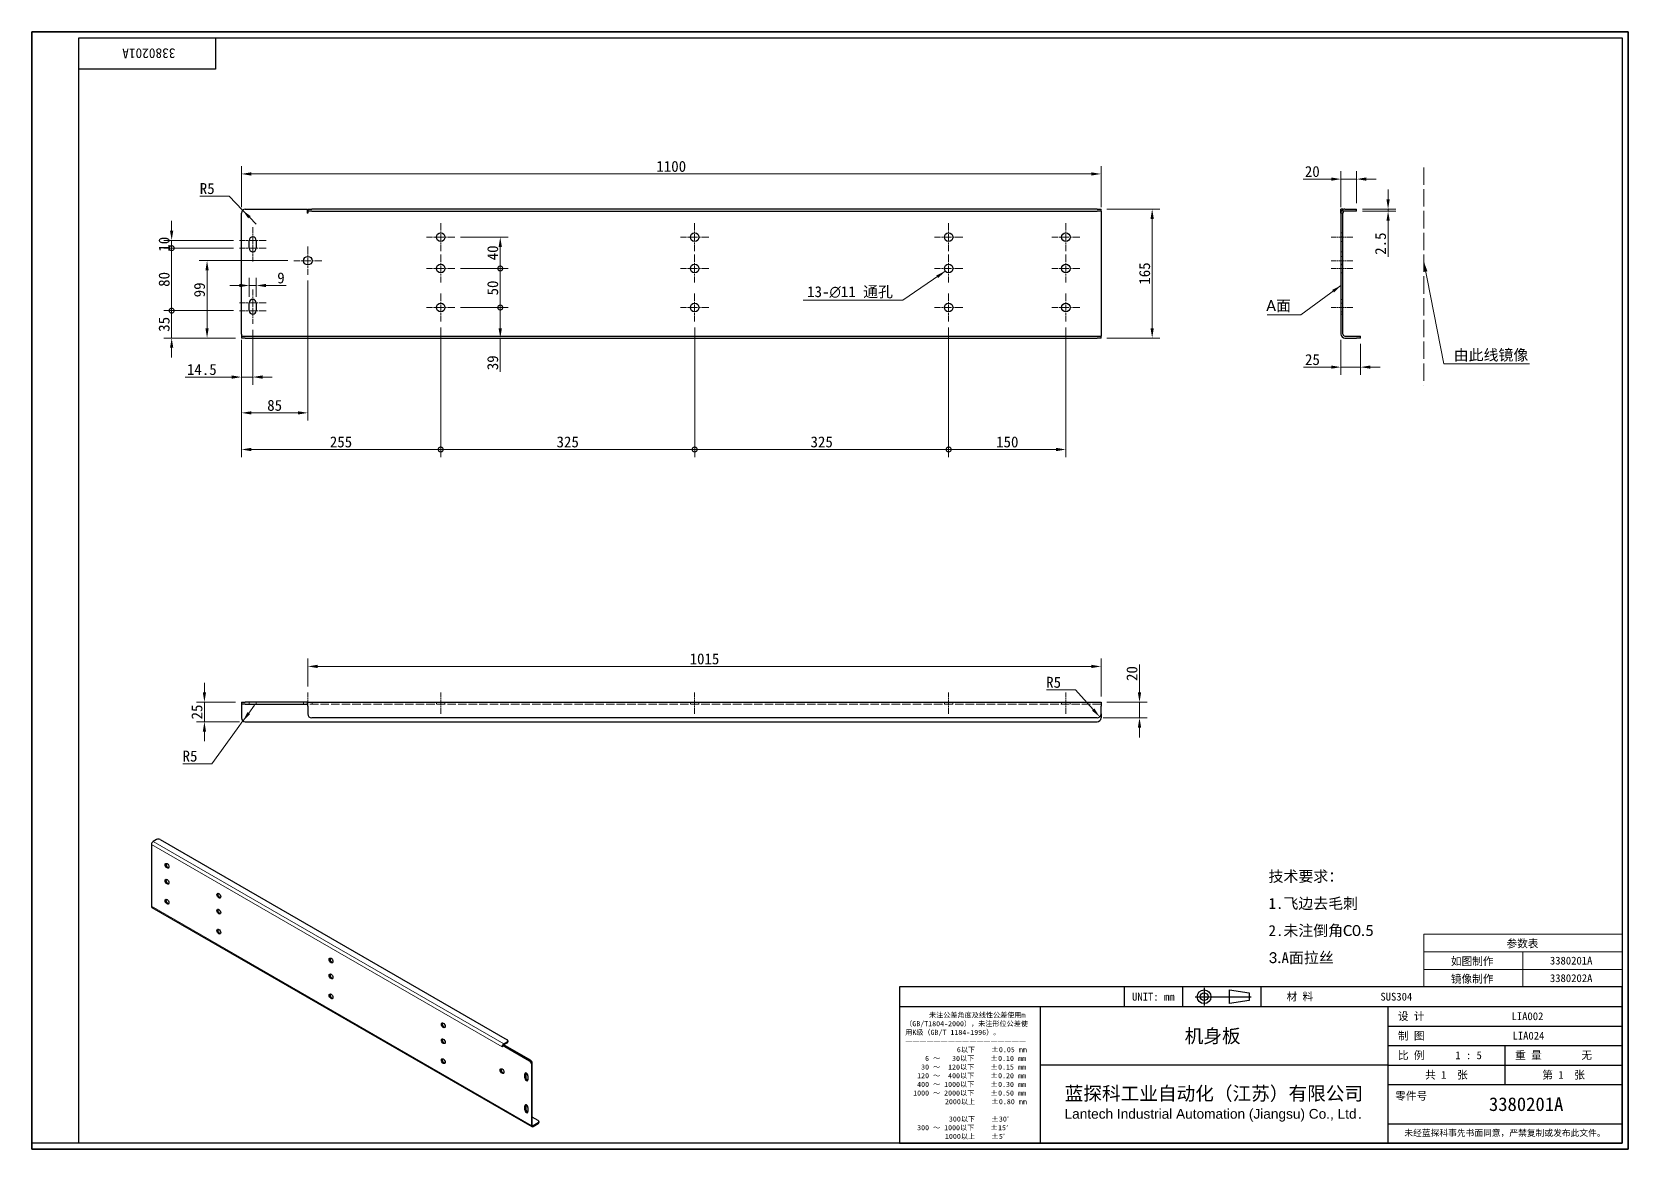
# Model space of a CAD drawing. Header units: millimetres. Extents: x 30 to 2073, y 27 to 1458.
import ezdxf
from ezdxf.enums import TextEntityAlignment as Align

# ---------------------------------------------------------------- set-up
doc = ezdxf.new("R2010")
doc.units = ezdxf.units.MM
doc.header["$LTSCALE"] = 5
doc.linetypes.add('CHAIN', pattern=[0.3543, 0.2362, -0.0295, 0.0591, -0.0295])
doc.linetypes.add('DASHED', pattern=[0.2067, 0.1654, -0.0413])
for name, color, linetype, lineweight in [('1', 7, 'Continuous', 18), ('可见 (ISO)', 7, 'Continuous', 25), ('可见窄的 (ISO)', 7, 'Continuous', 18), ('图框 (ISO)', 7, 'Continuous', 35), ('标题 (ISO)', 7, 'Continuous', 25), ('草图几何图元 (ISO)', 7, 'Continuous', 18)]:
    doc.layers.add(name, color=color, linetype=linetype, lineweight=lineweight)
for name, color, linetype, lineweight, true_color in [('中心标记 (ISO)', 1, 'CHAIN', 18, 0xff0000), ('中心线 (ISO)', 1, 'CHAIN', 18, 0xff0000), ('尺寸 (ISO)', 7, 'Continuous', 18, 0x008000), ('符号 (ISO)', 7, 'Continuous', 18, 0x008000), ('隐藏 (ISO)', 5, 'DASHED', 18, 0x0000ff)]:
    doc.layers.add(name, color=color, linetype=linetype, lineweight=lineweight, true_color=true_color)
doc.styles.add('文本样式164', font='SimSun.ttf')
doc.styles.add('文本样式165', font='SimSun.ttf')
doc.styles.add('文本样式74', font='SimSun.ttf')
doc.styles.add('最新国标', font='simfang.ttf')
doc.styles.add('注释文本 (ISO)', font='simfang.ttf')
doc.dimstyles.new('默认 (GB)', dxfattribs={"dimscale": 5, "dimtxt": 2.8, "dimasz": 2.5, "dimexe": 2, "dimexo": 1.5, "dimgap": 0.5, "dimtad": 1, "dimtoh": 1, "dimdsep": 46, "dimtxsty": '最新国标', "dimcen": 0.09, "dimdle": 10, "dimclrd": 256, "dimclre": 256, "dimclrt": 256, "dimaunit": 1, "dimadec": 3, "dimazin": 2, "dimtfac": 0.535714, "dimtdec": 3, "dimtmove": 0, "dimatfit": 3, "dimfxl": 0, "dimtolj": 1, "dimlwd": -1, "dimlwe": -1, "dimarcsym": 0})
doc.dimstyles.new('默认 (GB)$7', dxfattribs={"dimscale": 5, "dimtxt": 2.8, "dimasz": 2.5, "dimexe": 2, "dimexo": 1.5, "dimgap": 0.5, "dimtad": 1, "dimtoh": 1, "dimdsep": 46, "dimtxsty": '最新国标', "dimcen": 0.09, "dimdle": 10, "dimclrd": 256, "dimclre": 256, "dimclrt": 256, "dimaunit": 1, "dimadec": 3, "dimazin": 2, "dimtfac": 0.535714, "dimtdec": 3, "dimtmove": 0, "dimatfit": 3, "dimfxl": 0, "dimtolj": 1, "dimlwd": -1, "dimlwe": -1, "dimarcsym": 0})

msp = doc.modelspace()

# ---------------------------------------------------------------- texts
at = {"layer": '符号 (ISO)', "char_height": 14}
for s, insert, width, attachment_point, line_spacing_factor, style in [('13-\\fAIGDT|b0|i0;{\\H14.0000;n}\\fFangSong|b0|i0;{\\H14.0000;11 通孔}', (1131.8572, 1116.4475), 121.689354, 9, 0.49, '最新国标'), ('\\fFangSong|b0|i0;{\\H14.0000;技术要求：\\P}\\fFangSong|b0|i0;{\\H14.0000;1.飞边去毛刺\\P}\\fFangSong|b0|i0;{\\H14.0000;2.未注倒角}\\fCalibri|b0|i0;{\\H14.0000;C0.5\\P}\\fCalibri|b0|i0;{\\H14.0000;3.}\\fFangSong|b0|i0;{\\H14.0000;A面拉丝}', (1612.4317, 323.8286), 144.48171, 4, 1.488394, '注释文本 (ISO)')]:
    msp.add_mtext(s, dxfattribs=dict(at, insert=insert, width=width, attachment_point=attachment_point, line_spacing_factor=line_spacing_factor, style=style))
at = {"layer": '符号 (ISO)', "char_height": 14, "style": '最新国标'}
for s, insert, width, attachment_point in [('\\fCalibri|b0|i0;{\\H14.0000;A}\\fMicrosoft YaHei|b0|i0;{\\H14.0000;面}', (1641.1241, 1114.158), 31.271985, 3), ('\\fFangSong|b0|i0;由此线镜像', (1849.3551, 1050.9798), 104.795325, 1)]:
    msp.add_mtext(s, dxfattribs=dict(at, insert=insert, width=width, attachment_point=attachment_point))

# ---------------------------------------------------------------- blocks, each defined once
blk = doc.blocks.new('图框 最新国标')
at = {"layer": '图框 (ISO)'}
for p, q in [((6, 7), (6, 291.5)), ((6, 291.5), (414.5, 291.5)), ((414.5, 291.5), (414.5, 5.5)), ((6, 7), (6, 5.5)), ((6, 7), (6, 5.5)), ((414.5, 5.5), (6, 5.5))]:
    blk.add_line(p, q, dxfattribs=at)
at = {"layer": '图框 (ISO)', "color": 7, "linetype": 'Continuous', "lineweight": 25}
for p, q in [((18, 290), (413, 290)), ((18, 7), (18, 290)), ((18, 290), (413, 290)), ((53, 290), (53, 282)), ((413, 290), (413, 7)), ((413, 290), (413, 7)), ((53, 282), (18, 282)), ((413, 7), (6, 7)), ((413, 7), (18, 7))]:
    blk.add_line(p, q, dxfattribs=at)
at = {"layer": '图框 (ISO)', "style": '文本样式74'}
blk.add_attdef('零件代号_001', (42.72, 287.25), '', height=2.5, rotation=180, dxfattribs=at)
blk = doc.blocks.new('标题栏 最新国标')
at = {"layer": '标题 (ISO)'}
for p, q in [((381.98, -183.84), (196.98, -183.84)), ((196.98, -183.84), (196.98, -223.84)), ((254.48, -183.84), (254.48, -188.84)), ((269.48, -183.84), (269.48, -188.84)), ((281.48, -188.09), (281.48, -184.59)), ((281.48, -184.59), (286.48, -185.34)), ((286.48, -187.34), (281.48, -188.09)), ((286.48, -185.34), (286.48, -187.34)), ((289.48, -183.84), (289.48, -188.84)), ((381.98, -223.84), (381.98, -183.84)), ((383.48, -183.84), (383.48, -225.34)), ((196.98, -188.84), (381.98, -188.84)), ((232.98, -188.84), (232.98, -223.84)), ((321.98, -188.84), (321.98, -223.84)), ((321.98, -193.84), (381.98, -193.84)), ((321.98, -198.84), (381.98, -198.84)), ((351.98, -198.84), (351.98, -208.84)), ((321.98, -203.84), (232.98, -203.84)), ((321.98, -203.84), (381.98, -203.84)), ((321.98, -208.84), (381.98, -208.84)), ((321.98, -218.84), (381.98, -218.84)), ((196.98, -223.84), (381.98, -223.84)), ((383.48, -225.34), (196.98, -225.34))]:
    blk.add_line(p, q, dxfattribs=at)
at = {"layer": '标题 (ISO)', "linetype": 'CHAIN', "ltscale": 15.834605}
blk.add_line((272.73, -186.34), (286.98, -186.34), dxfattribs=at)
at = {"layer": '标题 (ISO)', "linetype": 'CHAIN', "ltscale": 5.000333}
blk.add_line((274.98, -184.09), (274.98, -188.59), dxfattribs=at)
at = {"layer": '标题 (ISO)'}
for radius in [1.75, 1]:
    blk.add_circle((274.98, -186.34), radius, dxfattribs=at)
at = {"layer": '1', "style": '文本样式164'}
for s, p in [('UNIT: mm', (261.98, -186.34)), ('材 料', (299.48, -186.34)), ('设 计', (327.98, -191.34)), ('制 图', (327.98, -196.34)), ('比 例', (327.98, -201.34)), ('重 量', (357.98, -201.34)), ('共 1  张', (336.98, -206.34)), ('第 1  张', (366.98, -206.34))]:
    blk.add_text(s, height=2, dxfattribs=at).set_placement(p, align=Align.MIDDLE_CENTER)
at = {"layer": '标题 (ISO)', "style": '注释文本 (ISO)'}
for s, insert, char_height, attachment_point, line_spacing_factor in [('\\fSimSun|b0|i0;{\\H1.3000;      未注公差角度及线性公差使用m\\P}\\fSimSun|b0|i0;{\\H1.3000;（GB/T1804-2000），未注形位公差使\\P}\\fSimSun|b0|i0;{\\H1.3000;用K级（GB/T 1184-1996）。\\P}\\fSimSun|b0|i0;{\\H1.3000;—————————————————\\P}\\fSimSun|b0|i0;{\\H1.3000;             6以下    ±0.05 mm\\P}\\fSimSun|b0|i0;{\\H1.3000;     6 ～   30以下    ±0.10 mm\\P}\\fSimSun|b0|i0;{\\H1.3000;    30 ～  120以下    ±0.15 mm\\P}\\fSimSun|b0|i0;{\\H1.3000;   120 ～  400以下    ±0.20 mm\\P}\\fSimSun|b0|i0;{\\H1.3000;   400 ～ 1000以下    ±0.30 mm\\P}\\fSimSun|b0|i0;{\\H1.3000;  1000 ～ 2000以下    ±0.50 mm\\P}\\fSimSun|b0|i0;{\\H1.3000;          2000以上    ±0.80 mm\\P}\\fSimSun|b0|i0;{\\H1.3000;\\P}\\fSimSun|b0|i0;{\\H1.3000;           300以下    ±30′\\P}\\fSimSun|b0|i0;{\\H1.3000;   300 ～ 1000以下    ±15′\\P}\\fSimSun|b0|i0;{\\H1.3000;          1000以上    ±5′}', (198.48, -206.63), 1.3, 4, 1.023913), ('{\\fMicrosoft YaHei|b0|i0|c134|p34;\\H1.75x;蓝探科工业自动化（江苏）有限公司\\P\\fArial|b0|i0|c0|p34;\\H0.71429x;Lantech Industrial Automation (Jiangsu) Co., Ltd\\fFangSong|b0|i0|c134|p49;.\\H1.15195x; }', (277.48, -213.84), 2, 5, 0.978695)]:
    blk.add_mtext(s, dxfattribs=dict(at, insert=insert, char_height=char_height, attachment_point=attachment_point, line_spacing_factor=line_spacing_factor))
at = {"layer": '标题 (ISO)', "attachment_point": 5, "style": '注释文本 (ISO)'}
for s, insert, char_height in [('\\fFangSong|b0|i0;LIA024', (357.98, -196.34), 2), ('\\fFangSong|b0|i0;零件号', (327.98, -211.84), 2), ('\\fSimSun|b0|i0;{\\H1.6000;未经蓝探科事先书面同意，严禁复制或发布此文件。}', (351.98, -221.34), 1.6)]:
    blk.add_mtext(s, dxfattribs=dict(at, insert=insert, char_height=char_height))
at = {"layer": '标题 (ISO)'}
for tag, p, height, style in [('材料_001', (320.09, -187.33), 2, '注释文本 (ISO)'), ('设计人_001', (353.65, -192.33), 2, '注释文本 (ISO)'), ('库存编号_001', (270, -198.14), 3.5, '文本样式165'), ('视图比例_001', (339.26, -202.33), 2, '注释文本 (ISO)'), ('质量\\P3;_001', (371.53, -202.3), 2, '注释文本 (ISO)'), ('零件代号_001', (347.87, -215.59), 3.5, '文本样式165')]:
    blk.add_attdef(tag, p, '', height=height, dxfattribs=dict(at, style=style))
blk = doc.blocks.new('*D5')
at = {"layer": 'Defpoints', "color": 0, "transparency": 16777216}
for p in [(299.6, 1229.3), (303.1, 1225.7)]:
    blk.add_point(p, dxfattribs=at)
at = {"layer": '尺寸 (ISO)', "color": 116, "true_color": 0x00803f, "transparency": 16777216}
for p, q in [((245, 1247.3), (282.3, 1247.3)), ((282.3, 1247.3), (290.9, 1238.3)), ((299.6, 1229.3), (290.9, 1238.3)), ((303.1, 1225.7), (299.6, 1229.3)), ((308.3, 1220.3), (316.9, 1211.3))]:
    blk.add_line(p, q, dxfattribs=at)
blk.add_solid([(309.8, 1221.7), (306.8, 1218.8), (299.6, 1229.3)], dxfattribs=at)
at = {"layer": '尺寸 (ISO)', "transparency": 16777216, "insert": (254.3, 1256.9), "char_height": 14, "attachment_point": 5, "style": '最新国标'}
blk.add_mtext('\\A1;R5', dxfattribs=at)
blk = doc.blocks.new('*D6')
at = {"layer": 'Defpoints', "color": 0, "transparency": 16777216}
for p in [(1398.1, 1275.7), (298.1, 1225.7), (1398.1, 1225.7)]:
    blk.add_point(p, dxfattribs=at)
at = {"layer": '尺寸 (ISO)', "color": 116, "true_color": 0x00803f, "transparency": 16777216}
for p, q in [((298.1, 1233.2), (298.1, 1285.7)), ((310.6, 1275.7), (1385.6, 1275.7)), ((1398.1, 1233.2), (1398.1, 1285.7))]:
    blk.add_line(p, q, dxfattribs=at)
for points in [[(310.6, 1277.8), (310.6, 1273.6), (298.1, 1275.7)], [(1385.6, 1277.8), (1385.6, 1273.6), (1398.1, 1275.7)]]:
    blk.add_solid(points, dxfattribs=at)
at = {"layer": '尺寸 (ISO)', "transparency": 16777216, "insert": (848.1, 1285.3), "char_height": 14, "attachment_point": 5, "style": '最新国标'}
blk.add_mtext('\\A1;1100', dxfattribs=at)
blk = doc.blocks.new('*D7')
at = {"layer": 'Defpoints', "color": 0, "transparency": 16777216}
for p in [(312.6, 1083.7), (298.1, 1065.7), (312.6, 1015.7)]:
    blk.add_point(p, dxfattribs=at)
at = {"layer": '尺寸 (ISO)', "color": 116, "true_color": 0x00803f, "transparency": 16777216}
for p, q in [((312.6, 1076.2), (312.6, 1005.7)), ((298.1, 1058.2), (298.1, 1005.7)), ((285.6, 1015.7), (226.3, 1015.7)), ((312.6, 1015.7), (298.1, 1015.7)), ((325.1, 1015.7), (337.6, 1015.7))]:
    blk.add_line(p, q, dxfattribs=at)
for points in [[(285.6, 1017.8), (285.6, 1013.6), (298.1, 1015.7)], [(325.1, 1017.8), (325.1, 1013.6), (312.6, 1015.7)]]:
    blk.add_solid(points, dxfattribs=at)
at = {"layer": '尺寸 (ISO)', "transparency": 16777216, "insert": (247.4, 1025.3), "char_height": 14, "attachment_point": 5, "style": '最新国标'}
blk.add_mtext('\\A1;14.5', dxfattribs=at)
blk = doc.blocks.new('*D8')
at = {"layer": 'Defpoints', "color": 0, "transparency": 16777216}
for p in [(383.1, 1146.7), (298.1, 1065.7), (383.1, 969.9)]:
    blk.add_point(p, dxfattribs=at)
at = {"layer": '尺寸 (ISO)', "color": 116, "true_color": 0x00803f, "transparency": 16777216}
for p, q in [((383.1, 1139.2), (383.1, 959.9)), ((298.1, 1058.2), (298.1, 959.9)), ((310.6, 969.9), (370.6, 969.9))]:
    blk.add_line(p, q, dxfattribs=at)
for points in [[(310.6, 971.9), (310.6, 967.8), (298.1, 969.9)], [(370.6, 971.9), (370.6, 967.8), (383.1, 969.9)]]:
    blk.add_solid(points, dxfattribs=at)
at = {"layer": '尺寸 (ISO)', "transparency": 16777216, "insert": (340.6, 979.4), "char_height": 14, "attachment_point": 5, "style": '最新国标'}
blk.add_mtext('\\A1;85', dxfattribs=at)
blk = doc.blocks.new('_DotSmall')
at = {"color": 0, "linetype": 'ByBlock', "const_width": 0.5}
blk.add_lwpolyline([(-0.0625, 0, 1), (0.0625, 0, 1)], format="xyb", close=True, dxfattribs=at)
blk = doc.blocks.new('*D9')
at = {"layer": 'Defpoints', "color": 0, "transparency": 16777216}
for p in [(208.8, 1100.7), (295.6, 1100.7), (298.1, 1065.7)]:
    blk.add_point(p, dxfattribs=at)
at = {"layer": '尺寸 (ISO)', "color": 116, "true_color": 0x00803f, "transparency": 16777216}
for p, q in [((288.1, 1100.7), (198.8, 1100.7)), ((208.8, 1078.2), (208.8, 1100.7)), ((290.6, 1065.7), (198.8, 1065.7)), ((208.8, 1065.7), (208.8, 1078.2)), ((208.8, 1053.2), (208.8, 1040.7))]:
    blk.add_line(p, q, dxfattribs=at)
blk.add_solid([(206.7, 1053.2), (210.9, 1053.2), (208.8, 1065.7)], dxfattribs=at)
at = {"layer": '尺寸 (ISO)', "color": 116, "true_color": 0x00803f, "transparency": 16777216, "xscale": 12.5, "yscale": 12.5, "zscale": 12.5, "rotation": 270}
blk.add_blockref('_DotSmall', (208.8, 1100.7), dxfattribs=at)
at = {"layer": '尺寸 (ISO)', "transparency": 16777216, "insert": (199.2, 1083.2), "char_height": 14, "attachment_point": 5, "rotation": 90, "style": '最新国标'}
blk.add_mtext('\\A1;35', dxfattribs=at)
blk = doc.blocks.new('*D11')
at = {"layer": 'Defpoints', "color": 0, "transparency": 16777216}
for p in [(208.8, 1180.7), (295.6, 1180.7), (295.6, 1100.7)]:
    blk.add_point(p, dxfattribs=at)
at = {"layer": '尺寸 (ISO)', "color": 116, "true_color": 0x00803f, "transparency": 16777216}
for p, q in [((288.1, 1180.7), (198.8, 1180.7)), ((208.8, 1100.7), (208.8, 1180.7)), ((288.1, 1100.7), (198.8, 1100.7))]:
    blk.add_line(p, q, dxfattribs=at)
at = {"layer": '尺寸 (ISO)', "color": 116, "true_color": 0x00803f, "transparency": 16777216, "xscale": 12.5, "yscale": 12.5, "zscale": 12.5}
for p, rotation in [((208.8, 1180.7), 90), ((208.8, 1100.7), 270)]:
    blk.add_blockref('_DotSmall', p, dxfattribs=dict(at, rotation=rotation))
at = {"layer": '尺寸 (ISO)', "transparency": 16777216, "insert": (199.2, 1140.7), "char_height": 14, "attachment_point": 5, "rotation": 90, "style": '最新国标'}
blk.add_mtext('\\A1;80', dxfattribs=at)
blk = doc.blocks.new('*D12')
at = {"layer": 'Defpoints', "color": 0, "transparency": 16777216}
for p in [(208.8, 1190.7), (295.6, 1190.7), (295.6, 1180.7)]:
    blk.add_point(p, dxfattribs=at)
at = {"layer": '尺寸 (ISO)', "color": 116, "true_color": 0x00803f, "transparency": 16777216}
for p, q in [((208.8, 1203.2), (208.8, 1215.7)), ((288.1, 1190.7), (198.8, 1190.7)), ((208.8, 1180.7), (208.8, 1190.7)), ((288.1, 1180.7), (198.8, 1180.7)), ((208.8, 1180.7), (208.8, 1168.2))]:
    blk.add_line(p, q, dxfattribs=at)
blk.add_solid([(206.7, 1203.2), (210.9, 1203.2), (208.8, 1190.7)], dxfattribs=at)
at = {"layer": '尺寸 (ISO)', "color": 116, "true_color": 0x00803f, "transparency": 16777216, "xscale": 12.5, "yscale": 12.5, "zscale": 12.5, "rotation": 90}
blk.add_blockref('_DotSmall', (208.8, 1180.7), dxfattribs=at)
at = {"layer": '尺寸 (ISO)', "transparency": 16777216, "insert": (199.2, 1185.7), "char_height": 14, "attachment_point": 5, "rotation": 90, "style": '最新国标'}
blk.add_mtext('\\A1;10', dxfattribs=at)
blk = doc.blocks.new('*D13')
at = {"layer": 'Defpoints', "color": 0, "transparency": 16777216}
for p in [(254.1, 1164.7), (365.1, 1164.7), (298.1, 1065.7)]:
    blk.add_point(p, dxfattribs=at)
at = {"layer": '尺寸 (ISO)', "color": 116, "true_color": 0x00803f, "transparency": 16777216}
for p, q in [((357.6, 1164.7), (244.1, 1164.7)), ((254.1, 1078.2), (254.1, 1152.2)), ((290.6, 1065.7), (244.1, 1065.7))]:
    blk.add_line(p, q, dxfattribs=at)
for points in [[(252, 1152.2), (256.2, 1152.2), (254.1, 1164.7)], [(252, 1078.2), (256.2, 1078.2), (254.1, 1065.7)]]:
    blk.add_solid(points, dxfattribs=at)
at = {"layer": '尺寸 (ISO)', "transparency": 16777216, "insert": (244.5, 1127.3), "char_height": 14, "attachment_point": 5, "rotation": 90, "style": '最新国标'}
blk.add_mtext('\\A1;99', dxfattribs=at)
blk = doc.blocks.new('*D14')
at = {"layer": 'Defpoints', "color": 0, "transparency": 16777216}
for p in [(571.1, 1104.7), (629.3, 1104.7), (303.1, 1065.7)]:
    blk.add_point(p, dxfattribs=at)
at = {"layer": '尺寸 (ISO)', "color": 116, "true_color": 0x00803f, "transparency": 16777216}
for p, q in [((578.6, 1104.7), (639.3, 1104.7)), ((629.3, 1104.7), (629.3, 1078.2)), ((629.3, 1065.7), (629.3, 1022.4))]:
    blk.add_line(p, q, dxfattribs=at)
blk.add_solid([(627.2, 1078.2), (631.4, 1078.2), (629.3, 1065.7)], dxfattribs=at)
at = {"layer": '尺寸 (ISO)', "color": 116, "true_color": 0x00803f, "transparency": 16777216, "xscale": 12.5, "yscale": 12.5, "zscale": 12.5, "rotation": 90}
blk.add_blockref('_DotSmall', (629.3, 1104.7), dxfattribs=at)
at = {"layer": '尺寸 (ISO)', "transparency": 16777216, "insert": (619.7, 1034), "char_height": 14, "attachment_point": 5, "rotation": 90, "style": '最新国标'}
blk.add_mtext('\\A1;39', dxfattribs=at)
blk = doc.blocks.new('*D15')
at = {"layer": 'Defpoints', "color": 0, "transparency": 16777216}
for p in [(571.1, 1154.7), (629.3, 1154.7), (571.1, 1104.7)]:
    blk.add_point(p, dxfattribs=at)
at = {"layer": '尺寸 (ISO)', "color": 116, "true_color": 0x00803f, "transparency": 16777216}
for p, q in [((578.6, 1154.7), (639.3, 1154.7)), ((629.3, 1104.7), (629.3, 1154.7)), ((578.6, 1104.7), (639.3, 1104.7))]:
    blk.add_line(p, q, dxfattribs=at)
at = {"layer": '尺寸 (ISO)', "color": 116, "true_color": 0x00803f, "transparency": 16777216, "xscale": 12.5, "yscale": 12.5, "zscale": 12.5}
for p, rotation in [((629.3, 1154.7), 90), ((629.3, 1104.7), 270)]:
    blk.add_blockref('_DotSmall', p, dxfattribs=dict(at, rotation=rotation))
at = {"layer": '尺寸 (ISO)', "transparency": 16777216, "insert": (619.7, 1129.7), "char_height": 14, "attachment_point": 5, "rotation": 90, "style": '最新国标'}
blk.add_mtext('\\A1;50', dxfattribs=at)
blk = doc.blocks.new('*D16')
at = {"layer": 'Defpoints', "color": 0, "transparency": 16777216}
for p in [(571.1, 1194.7), (629.3, 1194.7), (571.1, 1154.7)]:
    blk.add_point(p, dxfattribs=at)
at = {"layer": '尺寸 (ISO)', "color": 116, "true_color": 0x00803f, "transparency": 16777216}
for p, q in [((578.6, 1194.7), (639.3, 1194.7)), ((629.3, 1154.7), (629.3, 1182.2)), ((578.6, 1154.7), (639.3, 1154.7))]:
    blk.add_line(p, q, dxfattribs=at)
blk.add_solid([(627.2, 1182.2), (631.4, 1182.2), (629.3, 1194.7)], dxfattribs=at)
at = {"layer": '尺寸 (ISO)', "color": 116, "true_color": 0x00803f, "transparency": 16777216, "xscale": 12.5, "yscale": 12.5, "zscale": 12.5, "rotation": 270}
blk.add_blockref('_DotSmall', (629.3, 1154.7), dxfattribs=at)
at = {"layer": '尺寸 (ISO)', "transparency": 16777216, "insert": (619.7, 1174.7), "char_height": 14, "attachment_point": 5, "rotation": 90, "style": '最新国标'}
blk.add_mtext('\\A1;40', dxfattribs=at)
blk = doc.blocks.new('*D17')
at = {"layer": 'Defpoints', "color": 0, "transparency": 16777216}
for p in [(1398.1, 1230.7), (1398.1, 1065.7), (1463.5, 1065.7)]:
    blk.add_point(p, dxfattribs=at)
at = {"layer": '尺寸 (ISO)', "color": 116, "true_color": 0x00803f, "transparency": 16777216}
for p, q in [((1405.6, 1230.7), (1473.5, 1230.7)), ((1463.5, 1218.2), (1463.5, 1078.2)), ((1405.6, 1065.7), (1473.5, 1065.7))]:
    blk.add_line(p, q, dxfattribs=at)
for points in [[(1461.4, 1218.2), (1465.6, 1218.2), (1463.5, 1230.7)], [(1461.4, 1078.2), (1465.6, 1078.2), (1463.5, 1065.7)]]:
    blk.add_solid(points, dxfattribs=at)
at = {"layer": '尺寸 (ISO)', "transparency": 16777216, "insert": (1453.9, 1148.2), "char_height": 14, "attachment_point": 5, "rotation": 90, "style": '最新国标'}
blk.add_mtext('\\A1;165', dxfattribs=at)
blk = doc.blocks.new('*D18')
at = {"layer": 'Defpoints', "color": 0, "transparency": 16777216}
for p in [(317.1, 1132.9), (308.1, 1110.7), (317.1, 1110.7)]:
    blk.add_point(p, dxfattribs=at)
at = {"layer": '尺寸 (ISO)', "color": 116, "true_color": 0x00803f, "transparency": 16777216}
for p, q in [((295.6, 1132.9), (283.1, 1132.9)), ((308.1, 1118.2), (308.1, 1142.9)), ((308.1, 1132.9), (317.1, 1132.9)), ((317.1, 1118.2), (317.1, 1142.9)), ((329.6, 1132.9), (355.3, 1132.9))]:
    blk.add_line(p, q, dxfattribs=at)
for points in [[(295.6, 1135), (295.6, 1130.8), (308.1, 1132.9)], [(329.6, 1135), (329.6, 1130.8), (317.1, 1132.9)]]:
    blk.add_solid(points, dxfattribs=at)
at = {"layer": '尺寸 (ISO)', "transparency": 16777216, "insert": (348.7, 1142.5), "char_height": 14, "attachment_point": 5, "style": '最新国标'}
blk.add_mtext('\\A1;9', dxfattribs=at)
blk = doc.blocks.new('*D19')
at = {"layer": 'Defpoints', "color": 0, "transparency": 16777216}
for p in [(1398.1, 645.3), (383.1, 612), (1398.1, 599.5)]:
    blk.add_point(p, dxfattribs=at)
at = {"layer": '尺寸 (ISO)', "color": 116, "true_color": 0x00803f, "transparency": 16777216}
for p, q in [((383.1, 619.5), (383.1, 655.3)), ((1398.1, 607), (1398.1, 655.3)), ((395.6, 645.3), (1385.6, 645.3))]:
    blk.add_line(p, q, dxfattribs=at)
for points in [[(395.6, 647.4), (395.6, 643.2), (383.1, 645.3)], [(1385.6, 647.4), (1385.6, 643.2), (1398.1, 645.3)]]:
    blk.add_solid(points, dxfattribs=at)
at = {"layer": '尺寸 (ISO)', "transparency": 16777216, "insert": (890.6, 654.9), "char_height": 14, "attachment_point": 5, "style": '最新国标'}
blk.add_mtext('\\A1;1015', dxfattribs=at)
blk = doc.blocks.new('*D20')
at = {"layer": 'Defpoints', "color": 0, "transparency": 16777216}
for p in [(1398.1, 599.5), (1393.1, 579.5), (1447.3, 579.5)]:
    blk.add_point(p, dxfattribs=at)
at = {"layer": '尺寸 (ISO)', "color": 116, "true_color": 0x00803f, "transparency": 16777216}
for p, q in [((1447.3, 612), (1447.3, 647.9)), ((1405.6, 599.5), (1457.3, 599.5)), ((1447.3, 579.5), (1447.3, 599.5)), ((1400.6, 579.5), (1457.3, 579.5)), ((1447.3, 567), (1447.3, 554.5))]:
    blk.add_line(p, q, dxfattribs=at)
for points in [[(1445.2, 612), (1449.4, 612), (1447.3, 599.5)], [(1445.2, 567), (1449.4, 567), (1447.3, 579.5)]]:
    blk.add_solid(points, dxfattribs=at)
at = {"layer": '尺寸 (ISO)', "transparency": 16777216, "insert": (1437.7, 636.2), "char_height": 14, "attachment_point": 5, "rotation": 90, "style": '最新国标'}
blk.add_mtext('\\A1;20', dxfattribs=at)
blk = doc.blocks.new('*D21')
at = {"layer": 'Defpoints', "color": 0, "transparency": 16777216}
for p in [(298.1, 599.5), (250.7, 574.5), (303.1, 574.5)]:
    blk.add_point(p, dxfattribs=at)
at = {"layer": '尺寸 (ISO)', "color": 116, "true_color": 0x00803f, "transparency": 16777216}
for p, q in [((250.7, 612), (250.7, 624.5)), ((290.6, 599.5), (240.7, 599.5)), ((250.7, 599.5), (250.7, 574.5)), ((295.6, 574.5), (240.7, 574.5)), ((250.7, 562), (250.7, 549.5))]:
    blk.add_line(p, q, dxfattribs=at)
for points in [[(248.7, 612), (252.8, 612), (250.7, 599.5)], [(248.7, 562), (252.8, 562), (250.7, 574.5)]]:
    blk.add_solid(points, dxfattribs=at)
at = {"layer": '尺寸 (ISO)', "transparency": 16777216, "insert": (241.2, 587), "char_height": 14, "attachment_point": 5, "rotation": 90, "style": '最新国标'}
blk.add_mtext('\\A1;25', dxfattribs=at)
blk = doc.blocks.new('*D22')
at = {"layer": 'Defpoints', "color": 0, "transparency": 16777216}
for p in [(300.1, 575.5), (303.1, 579.5)]:
    blk.add_point(p, dxfattribs=at)
at = {"layer": '尺寸 (ISO)', "color": 116, "true_color": 0x00803f, "transparency": 16777216}
for p, q in [((307.5, 585.6), (314.9, 595.7)), ((300.1, 575.5), (292.8, 565.4)), ((303.1, 579.5), (300.1, 575.5)), ((260.2, 520.8), (292.8, 565.4)), ((223, 520.8), (260.2, 520.8))]:
    blk.add_line(p, q, dxfattribs=at)
blk.add_solid([(305.8, 586.8), (309.2, 584.3), (300.1, 575.5)], dxfattribs=at)
at = {"layer": '尺寸 (ISO)', "transparency": 16777216, "insert": (232.3, 530.4), "char_height": 14, "attachment_point": 5, "style": '最新国标'}
blk.add_mtext('\\A1;R5', dxfattribs=at)
blk = doc.blocks.new('*D23')
at = {"layer": 'Defpoints', "color": 0, "transparency": 16777216}
for p in [(1393.1, 584.5), (1396.4, 580.8)]:
    blk.add_point(p, dxfattribs=at)
at = {"layer": '尺寸 (ISO)', "color": 116, "true_color": 0x00803f, "transparency": 16777216}
for p, q in [((1328.2, 615.3), (1365.4, 615.3)), ((1365.4, 615.3), (1388.1, 590.1))]:
    blk.add_line(p, q, dxfattribs=at)
blk.add_solid([(1389.6, 591.5), (1386.5, 588.7), (1396.4, 580.8)], dxfattribs=at)
at = {"layer": '尺寸 (ISO)', "transparency": 16777216, "insert": (1337.4, 624.9), "char_height": 14, "attachment_point": 5, "style": '最新国标'}
blk.add_mtext('\\A1;R5', dxfattribs=at)
blk = doc.blocks.new('表格1')
at = {"layer": '符号 (ISO)'}
for p, q in [((362.2, 60.51), (413, 60.51)), ((362.2, 60.51), (362.2, 56.01)), ((413, 60.51), (413, 56.01)), ((362.2, 56.01), (413, 56.01)), ((362.2, 56.01), (362.2, 47)), ((387.6, 56.01), (387.6, 47)), ((413, 56.01), (413, 47)), ((362.2, 51.5), (413, 51.5)), ((362.2, 47), (413, 47))]:
    blk.add_line(p, q, dxfattribs=at)
at = {"layer": '符号 (ISO)', "char_height": 2, "attachment_point": 7, "style": '注释文本 (ISO)'}
for s, insert in [('参数表', (383.38, 56.87)), ('如图制作', (369.15, 52.35)), ('3380201A', (394.49, 52.72)), ('镜像制作', (369.14, 47.84)), ('3380202A', (394.49, 48.22))]:
    blk.add_mtext(s, dxfattribs=dict(at, insert=insert))
blk = doc.blocks.new('*D25')
at = {"layer": 'Defpoints', "color": 0, "transparency": 16777216}
for p in [(1725.1, 1269.1), (1705.1, 1225.7), (1725.1, 1230.7)]:
    blk.add_point(p, dxfattribs=at)
at = {"layer": '尺寸 (ISO)', "color": 116, "true_color": 0x00803f, "transparency": 16777216}
for p, q in [((1692.6, 1269.1), (1656.7, 1269.1)), ((1705.1, 1233.2), (1705.1, 1279.1)), ((1725.1, 1269.1), (1705.1, 1269.1)), ((1725.1, 1238.2), (1725.1, 1279.1)), ((1737.6, 1269.1), (1750.1, 1269.1))]:
    blk.add_line(p, q, dxfattribs=at)
for points in [[(1692.6, 1271.2), (1692.6, 1267), (1705.1, 1269.1)], [(1737.6, 1271.2), (1737.6, 1267), (1725.1, 1269.1)]]:
    blk.add_solid(points, dxfattribs=at)
at = {"layer": '尺寸 (ISO)', "transparency": 16777216, "insert": (1668.4, 1278.7), "char_height": 14, "attachment_point": 5, "style": '最新国标'}
blk.add_mtext('\\A1;20', dxfattribs=at)
blk = doc.blocks.new('*D26')
at = {"layer": 'Defpoints', "color": 0, "transparency": 16777216}
for p in [(1705.1, 1070.7), (1730.1, 1065.7), (1730.1, 1028.4)]:
    blk.add_point(p, dxfattribs=at)
at = {"layer": '尺寸 (ISO)', "color": 116, "true_color": 0x00803f, "transparency": 16777216}
for p, q in [((1705.1, 1063.2), (1705.1, 1018.4)), ((1730.1, 1058.2), (1730.1, 1018.4)), ((1692.6, 1028.4), (1657, 1028.4)), ((1730.1, 1028.4), (1705.1, 1028.4)), ((1742.6, 1028.4), (1755.1, 1028.4))]:
    blk.add_line(p, q, dxfattribs=at)
for points in [[(1692.6, 1030.5), (1692.6, 1026.4), (1705.1, 1028.4)], [(1742.6, 1030.5), (1742.6, 1026.4), (1730.1, 1028.4)]]:
    blk.add_solid(points, dxfattribs=at)
at = {"layer": '尺寸 (ISO)', "transparency": 16777216, "insert": (1668.6, 1038), "char_height": 14, "attachment_point": 5, "style": '最新国标'}
blk.add_mtext('\\A1;25', dxfattribs=at)
blk = doc.blocks.new('*D27')
at = {"layer": 'Defpoints', "color": 0, "transparency": 16777216}
for p in [(1725.1, 1230.7), (1725.1, 1228.2), (1765.4, 1230.7)]:
    blk.add_point(p, dxfattribs=at)
at = {"layer": '尺寸 (ISO)', "color": 116, "true_color": 0x00803f, "transparency": 16777216}
for p, q in [((1765.4, 1243.2), (1765.4, 1255.7)), ((1732.6, 1230.7), (1775.4, 1230.7)), ((1732.6, 1228.2), (1775.4, 1228.2)), ((1765.4, 1230.7), (1765.4, 1228.2)), ((1765.4, 1215.7), (1765.4, 1169.8))]:
    blk.add_line(p, q, dxfattribs=at)
for points in [[(1763.3, 1243.2), (1767.5, 1243.2), (1765.4, 1230.7)], [(1763.3, 1215.7), (1767.5, 1215.7), (1765.4, 1228.2)]]:
    blk.add_solid(points, dxfattribs=at)
at = {"layer": '尺寸 (ISO)', "transparency": 16777216, "insert": (1755.8, 1186.5), "char_height": 14, "attachment_point": 5, "rotation": 90, "style": '最新国标'}
blk.add_mtext('\\A1;2.5', dxfattribs=at)
blk = doc.blocks.new('*D28')
at = {"layer": 'Defpoints', "color": 0, "transparency": 16777216}
for p in [(553.1, 1086.7), (298.1, 1070.7), (553.1, 923)]:
    blk.add_point(p, dxfattribs=at)
at = {"layer": '尺寸 (ISO)', "color": 116, "true_color": 0x00803f, "transparency": 16777216}
for p, q in [((298.1, 1063.2), (298.1, 913)), ((553.1, 1079.2), (553.1, 913)), ((310.6, 923), (553.1, 923))]:
    blk.add_line(p, q, dxfattribs=at)
blk.add_solid([(310.6, 925.1), (310.6, 920.9), (298.1, 923)], dxfattribs=at)
at = {"layer": '尺寸 (ISO)', "color": 116, "true_color": 0x00803f, "transparency": 16777216, "xscale": 12.5, "yscale": 12.5, "zscale": 12.5}
blk.add_blockref('_DotSmall', (553.1, 923), dxfattribs=at)
at = {"layer": '尺寸 (ISO)', "transparency": 16777216, "insert": (425.5, 932.6), "char_height": 14, "attachment_point": 5, "style": '最新国标'}
blk.add_mtext('\\A1;255', dxfattribs=at)
blk = doc.blocks.new('*D29')
at = {"layer": 'Defpoints', "color": 0, "transparency": 16777216}
for p in [(553.1, 1086.7), (878.1, 1086.7), (878.1, 923)]:
    blk.add_point(p, dxfattribs=at)
at = {"layer": '尺寸 (ISO)', "color": 116, "true_color": 0x00803f, "transparency": 16777216}
for p, q in [((553.1, 1079.2), (553.1, 913)), ((878.1, 1079.2), (878.1, 913)), ((553.1, 923), (878.1, 923))]:
    blk.add_line(p, q, dxfattribs=at)
at = {"layer": '尺寸 (ISO)', "color": 116, "true_color": 0x00803f, "transparency": 16777216, "xscale": 12.5, "yscale": 12.5, "zscale": 12.5, "rotation": 180}
blk.add_blockref('_DotSmall', (553.1, 923), dxfattribs=at)
at = {"layer": '尺寸 (ISO)', "color": 116, "true_color": 0x00803f, "transparency": 16777216, "xscale": 12.5, "yscale": 12.5, "zscale": 12.5}
blk.add_blockref('_DotSmall', (878.1, 923), dxfattribs=at)
at = {"layer": '尺寸 (ISO)', "transparency": 16777216, "insert": (715.6, 932.6), "char_height": 14, "attachment_point": 5, "style": '最新国标'}
blk.add_mtext('\\A1;325', dxfattribs=at)
blk = doc.blocks.new('*D30')
at = {"layer": 'Defpoints', "color": 0, "transparency": 16777216}
for p in [(878.1, 1086.7), (1203.1, 1086.7), (1203.1, 923)]:
    blk.add_point(p, dxfattribs=at)
at = {"layer": '尺寸 (ISO)', "color": 116, "true_color": 0x00803f, "transparency": 16777216}
for p, q in [((878.1, 1079.2), (878.1, 913)), ((1203.1, 1079.2), (1203.1, 913)), ((878.1, 923), (1203.1, 923))]:
    blk.add_line(p, q, dxfattribs=at)
at = {"layer": '尺寸 (ISO)', "color": 116, "true_color": 0x00803f, "transparency": 16777216, "xscale": 12.5, "yscale": 12.5, "zscale": 12.5, "rotation": 180}
blk.add_blockref('_DotSmall', (878.1, 923), dxfattribs=at)
at = {"layer": '尺寸 (ISO)', "color": 116, "true_color": 0x00803f, "transparency": 16777216, "xscale": 12.5, "yscale": 12.5, "zscale": 12.5}
blk.add_blockref('_DotSmall', (1203.1, 923), dxfattribs=at)
at = {"layer": '尺寸 (ISO)', "transparency": 16777216, "insert": (1040.6, 932.6), "char_height": 14, "attachment_point": 5, "style": '最新国标'}
blk.add_mtext('\\A1;325', dxfattribs=at)
blk = doc.blocks.new('*D31')
at = {"layer": 'Defpoints', "color": 0, "transparency": 16777216}
for p in [(1203.1, 1086.7), (1353.1, 1086.7), (1353.1, 923)]:
    blk.add_point(p, dxfattribs=at)
at = {"layer": '尺寸 (ISO)', "color": 116, "true_color": 0x00803f, "transparency": 16777216}
for p, q in [((1203.1, 1079.2), (1203.1, 913)), ((1353.1, 1079.2), (1353.1, 913)), ((1203.1, 923), (1340.6, 923))]:
    blk.add_line(p, q, dxfattribs=at)
blk.add_solid([(1340.6, 925.1), (1340.6, 920.9), (1353.1, 923)], dxfattribs=at)
at = {"layer": '尺寸 (ISO)', "color": 116, "true_color": 0x00803f, "transparency": 16777216, "xscale": 12.5, "yscale": 12.5, "zscale": 12.5, "rotation": 180}
blk.add_blockref('_DotSmall', (1203.1, 923), dxfattribs=at)
at = {"layer": '尺寸 (ISO)', "transparency": 16777216, "insert": (1278.1, 932.6), "char_height": 14, "attachment_point": 5, "style": '最新国标'}
blk.add_mtext('\\A1;150', dxfattribs=at)

# ---------------------------------------------------------------- dimensions: what is measured, and where the dimension line sits
at = {"layer": '尺寸 (ISO)', "color": 116, "true_color": 0x00803f}
for base, p1, p2, override, picture, middle in [((1398.0703, 1275.6713), (298.0703, 1225.6713), (1398.0703, 1225.6713), {"dimgap": 0.5, "dimtoh": 0, "dimdec": 2, "dimtol": 0, "dimlim": 0, "dimtp": 0, "dimtm": 0, "dimtdec": 3, "dimtofl": 0, "dimatfit": 1}, '*D6', (848.0703, 1275.6713)), ((317.0703, 1132.889), (308.0703, 1110.6713), (317.0703, 1110.6713), {"dimgap": 0.5, "dimtoh": 0, "dimdec": 2, "dimtol": 0, "dimlim": 0, "dimtp": 0, "dimtm": 0, "dimtdec": 3, "dimtofl": 1, "dimatfit": 1}, '*D18', (348.6903, 1132.889)), ((1398.0703, 645.3227), (383.0703, 612.0053), (1398.0703, 599.5053), {"dimgap": 0.5, "dimtoh": 0, "dimdec": 2, "dimtol": 0, "dimlim": 0, "dimtp": 0, "dimtm": 0, "dimtdec": 3, "dimtofl": 0, "dimatfit": 1}, '*D19', (890.5703, 645.3227))]:
    dim = msp.add_linear_dim(base=base, p1=p1, p2=p2, dimstyle='默认 (GB)', override=override, dxfattribs=at)
    dim.commit()
    dim.dimension.update_dxf_attribs({"geometry": picture, "text_midpoint": middle, "dimtype": 160})
for base, p1, p2, angle, override, picture, middle in [((1725.1376, 1269.0917), (1705.1376, 1225.6713), (1725.1376, 1230.6713), 180, {"dimgap": 0.5, "dimtoh": 0, "dimdec": 2, "dimtol": 0, "dimlim": 0, "dimtp": 0, "dimtm": 0, "dimtdec": 3, "dimtofl": 1, "dimatfit": 1}, '*D25', (1668.4376, 1269.0917)), ((1765.3944, 1230.6713), (1725.1376, 1228.1713), (1725.1376, 1230.6713), 90, {"dimgap": 0.5, "dimtoh": 0, "dimdec": 2, "dimtol": 0, "dimlim": 0, "dimtp": 0, "dimtm": 0, "dimtdec": 3, "dimtofl": 1, "dimatfit": 1}, '*D27', (1765.3944, 1186.4713)), ((1463.5212, 1065.6713), (1398.0703, 1230.6713), (1398.0703, 1065.6713), 90, {"dimgap": 0.5, "dimtoh": 0, "dimdec": 2, "dimtol": 0, "dimlim": 0, "dimtp": 0, "dimtm": 0, "dimtdec": 3, "dimtofl": 0, "dimatfit": 1}, '*D17', (1463.5212, 1148.1713)), ((208.8076, 1190.6713), (295.5703, 1180.6713), (295.5703, 1190.6713), 90, {"dimgap": 0.5, "dimtoh": 0, "dimdec": 2, "dimblk1": 'DotSmall', "dimsah": 1, "dimdle": 0, "dimtol": 0, "dimlim": 0, "dimtp": 0, "dimtm": 0, "dimtdec": 3, "dimtofl": 1, "dimatfit": 1}, '*D12', (208.8076, 1185.6713)), ((629.289, 1194.6713), (571.0703, 1154.6713), (571.0703, 1194.6713), 90, {"dimgap": 0.5, "dimtoh": 0, "dimdec": 2, "dimblk1": 'DotSmall', "dimsah": 1, "dimdle": 0, "dimtol": 0, "dimlim": 0, "dimtp": 0, "dimtm": 0, "dimtdec": 3, "dimtofl": 0, "dimatfit": 1}, '*D16', (629.289, 1174.7313)), ((208.8076, 1180.6713), (295.5703, 1100.6713), (295.5703, 1180.6713), 90, {"dimgap": 0.5, "dimtoh": 0, "dimdec": 2, "dimblk1": 'DotSmall', "dimblk2": 'DotSmall', "dimsah": 1, "dimdle": 0, "dimtol": 0, "dimlim": 0, "dimtp": 0, "dimtm": 0, "dimtdec": 3, "dimtofl": 0, "dimatfit": 1}, '*D11', (208.8076, 1140.6713)), ((254.1186, 1164.6713), (298.0703, 1065.6713), (365.0703, 1164.6713), 270, {"dimgap": 0.5, "dimtoh": 0, "dimdec": 2, "dimtol": 0, "dimlim": 0, "dimtp": 0, "dimtm": 0, "dimtdec": 3, "dimtofl": 0, "dimatfit": 1}, '*D13', (254.1186, 1127.2517)), ((383.0703, 969.8504), (298.0703, 1065.6713), (383.0703, 1146.6713), 180, {"dimgap": 0.5, "dimtoh": 0, "dimdec": 2, "dimtol": 0, "dimlim": 0, "dimtp": 0, "dimtm": 0, "dimtdec": 3, "dimtofl": 0, "dimatfit": 1}, '*D8', (340.5703, 969.8504)), ((629.289, 1154.6713), (571.0703, 1104.6713), (571.0703, 1154.6713), 90, {"dimgap": 0.5, "dimtoh": 0, "dimdec": 2, "dimblk1": 'DotSmall', "dimblk2": 'DotSmall', "dimsah": 1, "dimdle": 0, "dimtol": 0, "dimlim": 0, "dimtp": 0, "dimtm": 0, "dimtdec": 3, "dimtofl": 0, "dimatfit": 1}, '*D15', (629.289, 1129.7313)), ((208.8076, 1100.6713), (298.0703, 1065.6713), (295.5703, 1100.6713), 90, {"dimgap": 0.5, "dimtoh": 0, "dimdec": 2, "dimblk2": 'DotSmall', "dimsah": 1, "dimdle": 0, "dimtol": 0, "dimlim": 0, "dimtp": 0, "dimtm": 0, "dimtdec": 3, "dimtofl": 0}, '*D9', (208.8076, 1083.1713)), ((629.289, 1104.6713), (303.0703, 1065.6713), (571.0703, 1104.6713), 90, {"dimgap": 0.5, "dimtoh": 0, "dimdec": 2, "dimblk2": 'DotSmall', "dimsah": 1, "dimdle": 0, "dimse1": 1, "dimtol": 0, "dimlim": 0, "dimtp": 0, "dimtm": 0, "dimtdec": 3, "dimtofl": 0, "dimatfit": 2}, '*D14', (629.289, 1034.0115)), ((312.5703, 1015.6713), (298.0703, 1065.6713), (312.5703, 1083.6713), 180, {"dimgap": 0.5, "dimtoh": 0, "dimdec": 2, "dimtol": 0, "dimlim": 0, "dimtp": 0, "dimtm": 0, "dimtdec": 3, "dimtofl": 1, "dimatfit": 1}, '*D7', (247.4365, 1015.6713)), ((553.0703, 923.0298), (298.0703, 1070.6713), (553.0703, 1086.6713), 180, {"dimgap": 0.5, "dimtoh": 0, "dimdec": 2, "dimblk2": 'DotSmall', "dimsah": 1, "dimdle": 0, "dimtol": 0, "dimlim": 0, "dimtp": 0, "dimtm": 0, "dimtdec": 3, "dimtofl": 0, "dimatfit": 1}, '*D28', (425.5203, 923.0298)), ((878.0703, 923.0298), (553.0703, 1086.6713), (878.0703, 1086.6713), 180, {"dimgap": 0.5, "dimtoh": 0, "dimdec": 2, "dimblk1": 'DotSmall', "dimblk2": 'DotSmall', "dimsah": 1, "dimdle": 0, "dimtol": 0, "dimlim": 0, "dimtp": 0, "dimtm": 0, "dimtdec": 3, "dimtofl": 0, "dimatfit": 1}, '*D29', (715.6203, 923.0298)), ((1203.0703, 923.0298), (878.0703, 1086.6713), (1203.0703, 1086.6713), 180, {"dimgap": 0.5, "dimtoh": 0, "dimdec": 2, "dimblk1": 'DotSmall', "dimblk2": 'DotSmall', "dimsah": 1, "dimdle": 0, "dimtol": 0, "dimlim": 0, "dimtp": 0, "dimtm": 0, "dimtdec": 3, "dimtofl": 0, "dimatfit": 1}, '*D30', (1040.6203, 923.0298)), ((1353.0703, 923.0298), (1203.0703, 1086.6713), (1353.0703, 1086.6713), 180, {"dimgap": 0.5, "dimtoh": 0, "dimdec": 2, "dimblk1": 'DotSmall', "dimsah": 1, "dimdle": 0, "dimtol": 0, "dimlim": 0, "dimtp": 0, "dimtm": 0, "dimtdec": 3, "dimtofl": 0, "dimatfit": 1}, '*D31', (1278.1203, 923.0298)), ((1730.1376, 1028.4454), (1705.1376, 1070.6713), (1730.1376, 1065.6713), 180, {"dimgap": 0.5, "dimtoh": 0, "dimdec": 2, "dimtol": 0, "dimlim": 0, "dimtp": 0, "dimtm": 0, "dimtdec": 3, "dimtofl": 1, "dimatfit": 1}, '*D26', (1668.5576, 1028.4454)), ((1447.2914, 579.5053), (1398.0703, 599.5053), (1393.0703, 579.5053), 270, {"dimgap": 0.5, "dimtoh": 0, "dimdec": 2, "dimtol": 0, "dimlim": 0, "dimtp": 0, "dimtm": 0, "dimtdec": 3, "dimtofl": 1, "dimatfit": 1}, '*D20', (1447.2914, 636.2053)), ((250.7354, 574.5053), (298.0703, 599.5053), (303.0703, 574.5053), 90, {"dimgap": 0.5, "dimtoh": 0, "dimdec": 2, "dimtol": 0, "dimlim": 0, "dimtp": 0, "dimtm": 0, "dimtdec": 3, "dimtofl": 1, "dimatfit": 1}, '*D21', (250.7354, 587.0053))]:
    dim = msp.add_linear_dim(base=base, p1=p1, p2=p2, angle=angle, dimstyle='默认 (GB)', override=override, dxfattribs=at)
    dim.commit()
    dim.dimension.update_dxf_attribs({"geometry": picture, "text_midpoint": middle, "dimtype": 160})
for center, mpoint, picture, middle in [((303.0703, 1225.6713), (299.604, 1229.2747), '*D5', (254.293, 1247.2919)), ((1393.0703, 584.5053), (1396.4099, 580.784), '*D23', (1337.4306, 615.3269)), ((303.0703, 579.5053), (300.124, 575.4656), '*D22', (232.2625, 520.783))]:
    dim = msp.add_radius_dim(center=center, mpoint=mpoint, dimstyle='默认 (GB)', override={"dimgap": 0.5, "dimtih": 1, "dimdec": 2, "dimlfac": 1, "dimcen": 0, "dimtol": 0, "dimlim": 0, "dimtp": 0, "dimtm": 0, "dimtdec": 3}, dxfattribs=at)
    dim.commit()
    dim.dimension.update_dxf_attribs({"geometry": picture, "text_midpoint": middle, "dimtype": 164})

# ---------------------------------------------------------------- linework, layer by layer
at = {"layer": '中心标记 (ISO)', "ltscale": 6.556024}
for p, q in [((312.5703, 1207.6713), (312.5703, 1178.1713)), ((312.5703, 1193.1713), (312.5703, 1163.6713)), ((312.5703, 1127.6713), (312.5703, 1098.1713)), ((312.5703, 1113.1713), (312.5703, 1083.6713))]:
    msp.add_line(p, q, dxfattribs=at)
at = {"layer": '中心标记 (ISO)', "ltscale": 8.000593}
for p, q in [((553.0703, 1212.6713), (553.0703, 1176.6713)), ((878.0703, 1212.6713), (878.0703, 1176.6713)), ((1203.0703, 1212.6713), (1203.0703, 1176.6713)), ((1353.0703, 1212.6713), (1353.0703, 1176.6713)), ((571.0703, 1194.6713), (535.0703, 1194.6713)), ((896.0703, 1194.6713), (860.0703, 1194.6713)), ((1221.0703, 1194.6713), (1185.0703, 1194.6713)), ((1371.0703, 1194.6713), (1335.0703, 1194.6713)), ((401.0703, 1164.6713), (365.0703, 1164.6713)), ((383.0703, 1182.6713), (383.0703, 1146.6713)), ((553.0703, 1172.6713), (553.0703, 1136.6713)), ((878.0703, 1172.6713), (878.0703, 1136.6713)), ((1203.0703, 1172.6713), (1203.0703, 1136.6713)), ((1353.0703, 1172.6713), (1353.0703, 1136.6713)), ((571.0703, 1154.6713), (535.0703, 1154.6713)), ((896.0703, 1154.6713), (860.0703, 1154.6713)), ((1221.0703, 1154.6713), (1185.0703, 1154.6713)), ((1371.0703, 1154.6713), (1335.0703, 1154.6713)), ((571.0703, 1104.6713), (535.0703, 1104.6713)), ((553.0703, 1122.6713), (553.0703, 1086.6713)), ((896.0703, 1104.6713), (860.0703, 1104.6713)), ((878.0703, 1122.6713), (878.0703, 1086.6713)), ((1221.0703, 1104.6713), (1185.0703, 1104.6713)), ((1203.0703, 1122.6713), (1203.0703, 1086.6713)), ((1371.0703, 1104.6713), (1335.0703, 1104.6713)), ((1353.0703, 1122.6713), (1353.0703, 1086.6713))]:
    msp.add_line(p, q, dxfattribs=at)
at = {"layer": '中心标记 (ISO)', "ltscale": 7.55611}
for p, q in [((329.5703, 1190.6713), (295.5703, 1190.6713)), ((329.5703, 1180.6713), (295.5703, 1180.6713)), ((329.5703, 1110.6713), (295.5703, 1110.6713)), ((329.5703, 1100.6713), (295.5703, 1100.6713))]:
    msp.add_line(p, q, dxfattribs=at)
at = {"layer": '中心线 (ISO)', "ltscale": 6.111541}
for p, q in [((1720.1376, 1194.6713), (1692.6376, 1194.6713)), ((1720.1376, 1164.6713), (1692.6376, 1164.6713)), ((1720.1376, 1154.6713), (1692.6376, 1154.6713)), ((1720.1376, 1104.6713), (1692.6376, 1104.6713)), ((383.0703, 584.5053), (383.0703, 612.0053)), ((553.0703, 584.5053), (553.0703, 612.0053)), ((878.0703, 584.5053), (878.0703, 612.0053)), ((1203.0703, 584.5053), (1203.0703, 612.0053)), ((1353.0703, 584.5053), (1353.0703, 612.0053))]:
    msp.add_line(p, q, dxfattribs=at)
at = {"layer": '可见 (ISO)'}
for p, q in [((298.0703, 1070.6713), (298.0703, 1225.6713)), ((303.0703, 1230.6713), (382.0703, 1230.6713)), ((382.0703, 1230.6713), (382.0703, 1225.6713)), ((383.0703, 1225.6713), (382.0703, 1225.6713)), ((383.0703, 1230.6713), (388.0703, 1230.6713)), ((383.0703, 1230.6713), (383.0703, 1228.1713)), ((383.0703, 1228.1713), (383.0703, 1225.6713)), ((388.0703, 1228.1713), (383.0703, 1228.1713)), ((1393.0703, 1230.6713), (388.0703, 1230.6713)), ((388.0703, 1228.1713), (1393.0703, 1228.1713)), ((1393.0703, 1230.6713), (1398.0703, 1230.6713)), ((1398.0703, 1228.1713), (1393.0703, 1228.1713)), ((1398.0703, 1228.1713), (1398.0703, 1230.6713)), ((1398.0703, 1228.1713), (1398.0703, 1225.6713)), ((1398.0703, 1225.6713), (1398.0703, 1070.6713)), ((1705.1376, 1225.6713), (1705.1376, 1230.6713)), ((1707.6376, 1230.6713), (1705.1376, 1230.6713)), ((1705.1376, 1225.6713), (1705.1376, 1070.6713)), ((1707.6376, 1230.6713), (1707.6376, 1225.6713)), ((1707.6376, 1070.6713), (1707.6376, 1225.6713)), ((1710.1376, 1230.6713), (1720.1376, 1230.6713)), ((1720.1376, 1228.1713), (1710.1376, 1228.1713)), ((1720.1376, 1230.6713), (1725.1376, 1230.6713)), ((1725.1376, 1228.1713), (1720.1376, 1228.1713)), ((1725.1376, 1228.1713), (1725.1376, 1230.6713)), ((308.0703, 1180.6713), (308.0703, 1190.6713)), ((317.0703, 1190.6713), (317.0703, 1180.6713)), ((308.0703, 1100.6713), (308.0703, 1110.6713)), ((317.0703, 1110.6713), (317.0703, 1100.6713)), ((298.0703, 1070.6713), (298.0703, 1068.1713)), ((298.0703, 1068.1713), (303.0703, 1068.1713)), ((298.0703, 1068.1713), (298.0703, 1065.6713)), ((303.0703, 1065.6713), (298.0703, 1065.6713)), ((303.0703, 1068.1713), (1393.0703, 1068.1713)), ((303.0703, 1065.6713), (1393.0703, 1065.6713)), ((1393.0703, 1068.1713), (1398.0703, 1068.1713)), ((1398.0703, 1065.6713), (1393.0703, 1065.6713)), ((1398.0703, 1070.6713), (1398.0703, 1068.1713)), ((1398.0703, 1065.6713), (1398.0703, 1068.1713)), ((1710.1376, 1068.1713), (1725.1376, 1068.1713)), ((1710.1376, 1065.6713), (1725.1376, 1065.6713)), ((1725.1376, 1068.1713), (1730.1376, 1068.1713)), ((1730.1376, 1065.6713), (1725.1376, 1065.6713)), ((1730.1376, 1065.6713), (1730.1376, 1068.1713)), ((298.0703, 599.5053), (303.0703, 599.5053)), ((298.0703, 599.5053), (298.0703, 597.0053)), ((298.0703, 597.0053), (298.0703, 594.5053)), ((303.0703, 597.0053), (298.0703, 597.0053)), ((298.0703, 594.5053), (298.0703, 579.5053)), ((382.0703, 599.5053), (303.0703, 599.5053)), ((303.0703, 597.0053), (382.0703, 597.0053)), ((382.0703, 599.5053), (383.0703, 599.5053)), ((382.0703, 599.5053), (382.0703, 597.0053)), ((383.0703, 597.0053), (382.0703, 597.0053)), ((383.0703, 599.5053), (1398.0703, 599.5053)), ((383.0703, 594.5053), (383.0703, 599.5053)), ((383.0703, 594.5053), (383.0703, 584.5053)), ((1398.0703, 599.5053), (1398.0703, 594.5053)), ((1398.0703, 584.5053), (1398.0703, 594.5053)), ((303.0703, 574.5053), (1393.0703, 574.5053)), ((1393.0703, 579.5053), (388.0703, 579.5053)), ((1398.0703, 584.5053), (1398.0703, 579.5053)), ((182.9799, 417.4109), (182.9799, 338.3128)), ((189.6091, 423.7898), (185.1897, 421.2382)), ((194.0285, 423.7898), (638.1799, 167.3588)), ((183.6272, 336.8822), (669.7631, 56.2115)), ((633.7605, 162.2557), (638.1799, 164.8073)), ((638.1799, 163.5315), (633.7605, 160.9799)), ((639.0952, 166.083), (639.0952, 164.8073)), ((631.5508, 158.4284), (631.9928, 158.6835)), ((631.9928, 158.1732), (631.5508, 158.4284)), ((631.9928, 160.7248), (633.0976, 161.3627)), ((631.9928, 160.7248), (666.9062, 140.5675)), ((631.9928, 158.1732), (631.9928, 160.7248)), ((668.011, 141.2054), (633.0976, 161.3627)), ((660.719, 118.6242), (660.719, 123.7273)), ((661.8238, 124.3652), (661.8238, 119.2621)), ((669.1159, 136.7402), (669.1159, 57.6421)), ((670.2207, 58.28), (670.2207, 137.3781)), ((664.6964, 121.4309), (664.6964, 116.3278)), ((660.719, 77.7993), (660.719, 82.9024)), ((661.8238, 83.5403), (661.8238, 78.4372)), ((664.6964, 80.606), (664.6964, 75.5029)), ((677.9547, 64.021), (670.2207, 68.4862)), ((671.3256, 57.6421), (677.9547, 61.4694)), ((678.87, 62.7452), (678.87, 61.4694)), ((671.3256, 56.3663), (677.9547, 60.1936))]:
    msp.add_line(p, q, dxfattribs=at)
for centre in [(553.0703, 1194.6713), (878.0703, 1194.6713), (1203.0703, 1194.6713), (1353.0703, 1194.6713), (383.0703, 1164.6713), (553.0703, 1154.6713), (878.0703, 1154.6713), (1203.0703, 1154.6713), (1353.0703, 1154.6713), (553.0703, 1104.6713), (878.0703, 1104.6713), (1203.0703, 1104.6713), (1353.0703, 1104.6713)]:
    msp.add_circle(centre, 5.5, dxfattribs=at)
for centre, radius, start, end in [((303.0703, 1225.6713), 5, 90, 180), ((1710.1376, 1225.6713), 5, 90, 120), ((1710.1376, 1225.6713), 2.5, 90, 180), ((312.5703, 1190.6713), 4.5, 0, 180), ((312.5703, 1180.6713), 4.5, 180, 0), ((312.5703, 1110.6713), 4.5, 0, 180), ((312.5703, 1100.6713), 4.5, 180, 0), ((1710.1376, 1070.6713), 5, 180, 270), ((1710.1376, 1070.6713), 2.5, 180, 270), ((303.0703, 579.5053), 5, 180, 270), ((388.0703, 584.5053), 5, 180, 270), ((1393.0703, 584.5053), 5, 270, 0), ((1393.0703, 579.5053), 5, 270, 0)]:
    msp.add_arc(centre, radius, start, end, dxfattribs=at)
for centre, major_axis, start_param, end_param in [((185.1897, 418.6867), (-1.5625, -2.7063), 3.926990817, 5.497787144), ((191.8188, 422.514), (3.125, 0), 0.785398163, 2.35619449), ((203.9722, 390.7472), (-1.7188, 2.977), 0.327220413, 2.81437224), ((203.9722, 370.3347), (-1.7188, 2.977), 0.327220413, 2.81437224), ((203.9722, 344.8192), (-1.7188, 2.977), 0.327220413, 2.81437224), ((270.2634, 352.4739), (-1.7188, 2.977), 0.327220413, 2.81437224), ((185.1897, 339.5886), (-1.5625, -2.7063), 5.497787144, 6.283185307), ((270.2634, 332.0615), (-1.7188, 2.977), 0.327220413, 2.81437224), ((270.2634, 306.546), (-1.7188, 2.977), 0.327220413, 2.81437224), ((413.8945, 269.5485), (-1.7188, 2.977), 0.327220413, 2.81437224), ((413.8945, 249.136), (-1.7188, 2.977), 0.327220413, 2.81437224), ((413.8945, 223.6205), (-1.7188, 2.977), 0.327220413, 2.81437224), ((557.5256, 186.623), (-1.7188, 2.977), 0.327220413, 2.81437224), ((557.5256, 166.2106), (-1.7188, 2.977), 0.327220413, 2.81437224), ((635.9702, 166.083), (3.125, 0), 5.497787144, 7.068583471), ((635.9702, 164.8073), (3.125, 0), 5.497787144, 6.283185307), ((557.5256, 140.6951), (-1.7188, 2.977), 0.327220413, 2.81437224), ((633.7605, 159.7041), (1.5625, 2.7063), 1.712693381, 2.35619449), ((633.7605, 159.7041), (1.5625, 2.7063), 0.785398163, 1.428899272), ((632.6557, 127.9373), (-1.7188, 2.977), 0.327220413, 2.81437224), ((662.7077, 122.5791), (-1.4062, 2.4357), 3.926990817, 7.068583471), ((663.8126, 123.217), (1.4063, -2.4357), 3.54530734, 3.926990817), ((666.9062, 138.016), (1.5625, -2.7063), 0.785398163, 2.35619449), ((668.011, 138.6538), (-1.5625, 2.7063), 3.926990817, 5.497787144), ((662.7077, 117.476), (1.4062, -2.4357), 3.926990817, 7.068583471), ((663.8126, 118.1139), (1.4063, -2.4357), 3.926990817, 5.879470621), ((662.7077, 81.7542), (-1.4062, 2.4357), 3.926990817, 7.068583471), ((663.8126, 82.3921), (1.4063, -2.4357), 3.54530734, 3.926990817), ((662.7077, 76.6511), (1.4062, -2.4357), 3.926990817, 7.068583471), ((663.8126, 77.289), (1.4063, -2.4357), 3.926990817, 5.879470621), ((675.745, 62.7452), (3.125, 0), 5.497787144, 7.068583471), ((675.745, 61.4694), (3.125, 0), 5.497787144, 6.283185307), ((671.3256, 58.9179), (-1.5625, -2.7063), 5.497787144, 7.068583471), ((671.3256, 58.9179), (-0.7812, -1.3532), 5.497787144, 7.068583471)]:
    msp.add_ellipse(centre, major_axis=major_axis, ratio=0.577350269, start_param=start_param, end_param=end_param, dxfattribs=at)
for centre in [(202.8673, 390.1093), (202.8673, 369.6969), (202.8673, 344.1813), (269.1586, 351.836), (269.1586, 331.4236), (269.1586, 305.9081), (412.7897, 268.9106), (412.7897, 248.4982), (412.7897, 222.9826), (556.4207, 185.9851), (556.4207, 165.5727), (556.4207, 140.0572), (631.5508, 127.2994)]:
    msp.add_ellipse(centre, major_axis=(1.7188, -2.977), ratio=0.577350269, dxfattribs=at)
at = {"layer": '可见窄的 (ISO)'}
for p, q in [((631.5508, 158.4284), (182.9799, 417.4109)), ((633.7605, 162.2557), (185.1897, 421.2382)), ((182.9799, 338.3128), (669.1159, 57.6421)), ((638.1799, 164.8073), (638.1799, 163.5315)), ((660.719, 123.7273), (661.8238, 124.3652)), ((668.011, 141.2054), (666.9062, 140.5675)), ((669.1159, 136.7402), (670.2207, 137.3781)), ((660.719, 118.6242), (661.8238, 119.2621)), ((660.719, 82.9024), (661.8238, 83.5403)), ((660.719, 77.7993), (661.8238, 78.4372)), ((677.9547, 61.4694), (677.9547, 60.1936)), ((669.1159, 57.6421), (670.2207, 58.28)), ((670.2207, 58.28), (671.3256, 57.6421)), ((671.3256, 57.6421), (671.3256, 56.3663))]:
    msp.add_line(p, q, dxfattribs=at)
at = {"layer": '草图几何图元 (ISO)', "linetype": 'DASHED', "ltscale": 26.961903}
msp.add_line((1811.2606, 1284.0444), (1811.2606, 1005.3931), dxfattribs=at)
at = {"layer": '隐藏 (ISO)', "ltscale": 0.952248}
for p, q in [((1705.1376, 1225.6713), (1707.6376, 1225.6713)), ((1707.6376, 1200.1713), (1705.1376, 1200.1713)), ((1705.1376, 1195.1713), (1707.6376, 1195.1713)), ((1707.6376, 1189.1713), (1705.1376, 1189.1713)), ((1705.1376, 1176.1713), (1707.6376, 1176.1713)), ((1707.6376, 1170.1713), (1705.1376, 1170.1713)), ((1707.6376, 1160.1713), (1705.1376, 1160.1713)), ((1707.6376, 1159.1713), (1705.1376, 1159.1713)), ((1707.6376, 1149.1713), (1705.1376, 1149.1713)), ((1705.1376, 1115.1713), (1707.6376, 1115.1713)), ((1707.6376, 1110.1713), (1705.1376, 1110.1713)), ((1707.6376, 1099.1713), (1705.1376, 1099.1713)), ((1705.1376, 1096.1713), (1707.6376, 1096.1713)), ((308.0703, 599.5053), (308.0703, 597.0053)), ((317.0703, 599.5053), (317.0703, 597.0053)), ((377.5703, 597.0053), (377.5703, 599.5053)), ((388.5703, 597.0053), (388.5703, 599.5053)), ((547.5703, 597.0053), (547.5703, 599.5053)), ((558.5703, 597.0053), (558.5703, 599.5053)), ((872.5703, 597.0053), (872.5703, 599.5053)), ((883.5703, 597.0053), (883.5703, 599.5053)), ((1197.5703, 597.0053), (1197.5703, 599.5053)), ((1208.5703, 597.0053), (1208.5703, 599.5053)), ((1347.5703, 597.0053), (1347.5703, 599.5053)), ((1358.5703, 597.0053), (1358.5703, 599.5053))]:
    msp.add_line(p, q, dxfattribs=at)
at = {"layer": '隐藏 (ISO)', "ltscale": 13.094662}
msp.add_line((1398.0703, 597.0053), (383.0703, 597.0053), dxfattribs=at)
at = {"layer": '隐藏 (ISO)', "ltscale": 1.994494}
msp.add_arc((1710.1376, 1225.6713), 5, 120, 180, dxfattribs=at)

# ---------------------------------------------------------------- block references
at = {"xscale": 5, "yscale": 5, "zscale": 5}
for name, p, values in [('图框 最新国标', (0, 0), {'零件代号_001': '3380201A'}), ('标题栏 最新国标', (155.0873, 1154.2214), {'零件代号_001': '3380201A', '库存编号_001': '机身板', '质量\\P3;_001': '无', '视图比例_001': '1 : 5', '设计人_001': 'LIA002', '材料_001': 'SUS304'})]:
    msp.add_blockref(name, p, dxfattribs=at).add_auto_attribs(values)
msp.add_blockref('表格1', (0, 0), dxfattribs=at)

msp.set_redraw_order([(e.dxf.handle, doc.entitydb.next_handle()) for e in msp.query("TEXT MTEXT ATTDEF DIMENSION ARC_DIMENSION")])  # texts and dimensions are drawn at this point

# ---------------------------------------------------------------- leaders
at = {"layer": '符号 (ISO)', "annotation_type": 0, "has_hookline": 1}
for points, hookline_direction, text_width in [([(1198.8184, 1151.1826), (1144.3572, 1114.1141), (1131.8572, 1114.1141)], 1, 114.7648), ([(1811.2606, 1163.1297), (1836.8551, 1032.7623), (1849.3551, 1032.7623)], 0, 96.96), ([(1705.1376, 1132.936), (1653.6241, 1095.4963), (1641.1241, 1095.4963)], 1, 30.3162)]:
    msp.add_leader(points, dimstyle='默认 (GB)$7', override={"dimgap": 0, "dimtad": 1}, dxfattribs=dict(at, hookline_direction=hookline_direction, text_width=text_width))

doc.saveas('drawing.dxf')
